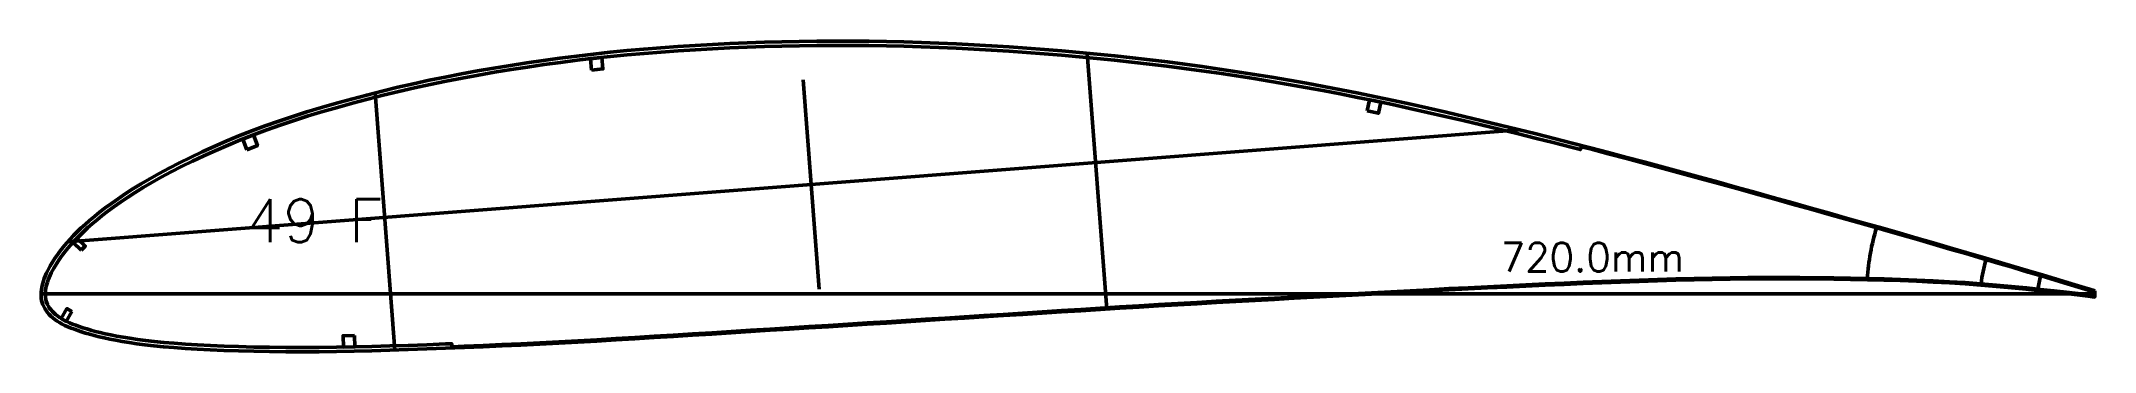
# Model space of a CAD drawing. Header units: metres. Extents: x -405 to 675, y -15418 to 133.
# Drawn here: x -270 to 450, y -9620 to -9511 of the extents above; entities that cross this region are included whole.
import ezdxf
from ezdxf.enums import TextEntityAlignment as Align

# ---------------------------------------------------------------- set-up
doc = ezdxf.new("R2010")
doc.units = ezdxf.units.M
for name, color, linetype, lineweight in [('FoilLayer', 7, 'Continuous', 50), ('RefFoilLayer', 7, 'Continuous', 50), ('StringerLayer', 7, 'Continuous', 50), ('SubLayer', 7, 'Continuous', 50), ('TextLayer', 7, 'Continuous', 50)]:
    doc.layers.add(name, color=color, linetype=linetype, lineweight=lineweight)
doc.styles.add('MSゴシック', font='romans')

msp = doc.modelspace()

# ---------------------------------------------------------------- texts
at = {"layer": 'TextLayer', "style": 'MSゴシック'}
msp.add_text('49 F', height=15, dxfattribs=at).set_placement((-198, -9581.83))
msp.add_text('720.0mm', height=10, dxfattribs=at).set_placement((306, -9595.13), align=Align.BOTTOM_RIGHT)

# ---------------------------------------------------------------- linework, layer by layer
at = {"layer": 'FoilLayer'}
msp.add_lwpolyline([(449.86, -9599.35), (447.66, -9598.64), (444.12, -9597.58), (440.29, -9596.39), (436.11, -9595.12), (431.55, -9593.77), (426.64, -9592.32), (421.45, -9590.78), (416.02, -9589.17), (410.43, -9587.52), (404.79, -9585.87), (399.1, -9584.25), (393.33, -9582.56), (387.5, -9580.85), (381.56, -9579.15), (375.54, -9577.43), (369.41, -9575.71), (363.16, -9573.95), (356.81, -9572.16), (350.39, -9570.36), (343.93, -9568.55), (337.45, -9566.74), (330.96, -9564.92), (324.47, -9563.12), (317.99, -9561.33), (311.52, -9559.55), (305.05, -9557.78), (298.61, -9556.03), (292.2, -9554.3), (285.8, -9552.59), (279.41, -9550.91), (273.04, -9549.24), (269.89, -9548.43), (269.62, -9549.44), (266.43, -9548.62), (260.09, -9547), (253.76, -9545.41), (247.44, -9543.85), (241.13, -9542.32), (234.81, -9540.8), (228.51, -9539.31), (222.26, -9537.84), (216.05, -9536.42), (209.89, -9535.04), (203.75, -9533.71), (197.64, -9532.42), (191.54, -9531.17), (185.45, -9529.97), (179.38, -9528.8), (173.31, -9527.68), (167.25, -9526.61), (161.19, -9525.58), (155.12, -9524.59), (149.05, -9523.65), (142.96, -9522.74), (136.86, -9521.88), (130.76, -9521.06), (124.66, -9520.27), (118.54, -9519.53), (112.42, -9518.83), (106.27, -9518.17), (100.11, -9517.55), (93.94, -9516.96), (87.77, -9516.41), (81.6, -9515.9), (75.43, -9515.42), (69.27, -9514.99), (63.12, -9514.6), (56.98, -9514.24), (50.84, -9513.94), (44.71, -9513.67), (38.58, -9513.45), (32.46, -9513.27), (26.35, -9513.13), (20.24, -9513.04), (14.13, -9512.99), (8.03, -9512.98), (1.92, -9513.02), (-4.18, -9513.1), (-10.28, -9513.23), (-16.37, -9513.39), (-22.45, -9513.61), (-28.52, -9513.86), (-34.57, -9514.16), (-40.62, -9514.5), (-46.64, -9514.89), (-52.63, -9515.32), (-58.59, -9515.79), (-64.5, -9516.3), (-70.37, -9516.87), (-76.22, -9517.5), (-82.06, -9518.19), (-87.88, -9518.93), (-93.69, -9519.71), (-99.48, -9520.55), (-105.25, -9521.44), (-110.99, -9522.39), (-116.7, -9523.38), (-122.37, -9524.42), (-128, -9525.52), (-133.59, -9526.66), (-139.13, -9527.86), (-144.62, -9529.11), (-150.06, -9530.42), (-155.45, -9531.79), (-160.8, -9533.2), (-166.08, -9534.66), (-171.25, -9536.15), (-176.32, -9537.68), (-181.28, -9539.26), (-186.13, -9540.89), (-190.87, -9542.57), (-195.52, -9544.3), (-200.05, -9546.07), (-204.47, -9547.89), (-208.75, -9549.73), (-212.9, -9551.61), (-216.9, -9553.5), (-220.74, -9555.39), (-224.4, -9557.27), (-227.86, -9559.13), (-231.12, -9560.95), (-234.17, -9562.75), (-237.03, -9564.5), (-239.69, -9566.22), (-242.17, -9567.89), (-244.47, -9569.5), (-246.59, -9571.06), (-248.56, -9572.56), (-250.37, -9574.01), (-252.04, -9575.41), (-253.58, -9576.77), (-255, -9578.08), (-256.31, -9579.35), (-257.52, -9580.58), (-258.65, -9581.76), (-259.68, -9582.9), (-260.63, -9584.01), (-261.51, -9585.08), (-262.32, -9586.12), (-263.07, -9587.13), (-263.76, -9588.12), (-264.39, -9589.07), (-264.97, -9589.99), (-265.5, -9590.91), (-266, -9591.79), (-266.44, -9592.62), (-266.82, -9593.44), (-267.17, -9594.27), (-267.49, -9595.08), (-267.76, -9595.83), (-267.98, -9596.55), (-268.16, -9597.28), (-268.3, -9598), (-268.4, -9598.7), (-268.47, -9599.37), (-268.5, -9600.04), (-268.49, -9600.65), (-268.45, -9601.26), (-268.36, -9601.87), (-268.2, -9602.49), (-268, -9603.1), (-267.73, -9603.71), (-267.42, -9604.32), (-267.05, -9604.91), (-266.61, -9605.48), (-266.11, -9606.05), (-265.55, -9606.61), (-264.94, -9607.16), (-264.27, -9607.69), (-263.54, -9608.2), (-262.76, -9608.7), (-261.91, -9609.17), (-261, -9609.64), (-260.01, -9610.09), (-258.96, -9610.53), (-257.83, -9610.96), (-256.63, -9611.39), (-255.35, -9611.82), (-253.99, -9612.25), (-252.53, -9612.67), (-250.99, -9613.09), (-249.32, -9613.5), (-247.53, -9613.91), (-245.6, -9614.31), (-243.52, -9614.71), (-241.28, -9615.11), (-238.85, -9615.51), (-236.23, -9615.9), (-233.4, -9616.27), (-230.32, -9616.62), (-226.97, -9616.95), (-223.33, -9617.26), (-219.39, -9617.56), (-215.17, -9617.83), (-210.65, -9618.07), (-205.86, -9618.27), (-200.78, -9618.43), (-195.44, -9618.56), (-189.9, -9618.66), (-184.2, -9618.73), (-178.38, -9618.76), (-172.48, -9618.74), (-166.47, -9618.66), (-160.33, -9618.54), (-154.08, -9618.38), (-147.74, -9618.2), (-141.32, -9617.98), (-134.82, -9617.75), (-128.26, -9617.5), (-126.06, -9617.41), (-126.02, -9618.46), (-121.63, -9618.29), (-115.03, -9618.02), (-108.44, -9617.72), (-101.83, -9617.41), (-95.19, -9617.07), (-88.52, -9616.73), (-81.84, -9616.37), (-75.17, -9616.01), (-68.5, -9615.63), (-61.82, -9615.23), (-55.12, -9614.82), (-48.38, -9614.39), (-41.63, -9613.97), (-34.86, -9613.56), (-28.08, -9613.14), (-21.29, -9612.71), (-14.48, -9612.28), (-7.67, -9611.84), (-0.85, -9611.41), (5.97, -9610.99), (12.78, -9610.57), (19.59, -9610.14), (26.4, -9609.71), (33.22, -9609.27), (40.03, -9608.84), (46.85, -9608.41), (53.67, -9607.98), (60.48, -9607.56), (67.29, -9607.13), (74.11, -9606.69), (80.92, -9606.25), (87.73, -9605.82), (94.52, -9605.39), (101.32, -9604.96), (108.11, -9604.55), (114.9, -9604.13), (121.68, -9603.73), (128.45, -9603.33), (135.22, -9602.94), (141.99, -9602.56), (148.78, -9602.18), (155.58, -9601.81), (162.39, -9601.44), (169.19, -9601.06), (176, -9600.68), (182.8, -9600.31), (189.6, -9599.94), (196.4, -9599.58), (203.2, -9599.22), (209.99, -9598.85), (216.77, -9598.49), (223.53, -9598.13), (230.28, -9597.79), (237.03, -9597.45), (243.79, -9597.13), (250.54, -9596.8), (257.26, -9596.48), (263.93, -9596.17), (270.55, -9595.88), (277.15, -9595.61), (283.72, -9595.36), (290.23, -9595.12), (296.67, -9594.91), (303.07, -9594.74), (309.47, -9594.61), (315.84, -9594.49), (322.15, -9594.36), (328.35, -9594.25), (334.43, -9594.21), (340.49, -9594.24), (346.55, -9594.27), (352.55, -9594.29), (358.47, -9594.35), (364.37, -9594.48), (370.25, -9594.62), (376.07, -9594.72), (381.81, -9594.87), (387.52, -9595.11), (393.27, -9595.4), (398.99, -9595.7), (404.57, -9596.01), (410.04, -9596.43), (415.48, -9596.91), (420.82, -9597.41), (425.98, -9597.9), (430.9, -9598.41), (435.55, -9598.92), (439.91, -9599.41), (443.96, -9599.88), (447.7, -9600.33), (450.01, -9600.63)], close=True, dxfattribs=at)
at = {"layer": 'RefFoilLayer'}
msp.add_lwpolyline([(450, -9598.92), (447.79, -9598.21), (444.26, -9597.15), (440.42, -9595.96), (436.24, -9594.69), (431.68, -9593.34), (426.77, -9591.89), (421.58, -9590.35), (416.14, -9588.74), (410.55, -9587.09), (404.91, -9585.44), (399.23, -9583.82), (393.46, -9582.13), (387.62, -9580.42), (381.69, -9578.72), (375.66, -9577), (369.53, -9575.28), (363.28, -9573.52), (356.93, -9571.73), (350.52, -9569.93), (344.05, -9568.12), (337.57, -9566.3), (331.08, -9564.49), (324.59, -9562.69), (318.11, -9560.9), (311.63, -9559.11), (305.17, -9557.35), (298.73, -9555.59), (292.32, -9553.86), (285.92, -9552.16), (279.53, -9550.47), (273.15, -9548.8), (266.8, -9547.16), (260.46, -9545.55), (254.12, -9543.96), (247.8, -9542.39), (241.48, -9540.86), (235.16, -9539.34), (228.86, -9537.85), (222.6, -9536.38), (216.38, -9534.96), (210.21, -9533.57), (204.06, -9532.24), (197.94, -9530.95), (191.83, -9529.7), (185.74, -9528.49), (179.65, -9527.33), (173.57, -9526.21), (167.5, -9525.13), (161.43, -9524.1), (155.35, -9523.11), (149.27, -9522.17), (143.17, -9521.26), (137.07, -9520.39), (130.95, -9519.57), (124.84, -9518.78), (118.72, -9518.04), (112.58, -9517.34), (106.42, -9516.68), (100.25, -9516.05), (94.07, -9515.46), (87.89, -9514.91), (81.71, -9514.4), (75.54, -9513.93), (69.37, -9513.49), (63.21, -9513.1), (57.05, -9512.75), (50.9, -9512.44), (44.76, -9512.17), (38.63, -9511.95), (32.5, -9511.77), (26.37, -9511.63), (20.25, -9511.54), (14.13, -9511.49), (8.02, -9511.48), (1.9, -9511.52), (-4.21, -9511.6), (-10.32, -9511.73), (-16.42, -9511.9), (-22.51, -9512.11), (-28.59, -9512.36), (-34.66, -9512.66), (-40.71, -9513.01), (-46.75, -9513.39), (-52.75, -9513.82), (-58.72, -9514.29), (-64.64, -9514.81), (-70.53, -9515.38), (-76.39, -9516.01), (-82.24, -9516.7), (-88.09, -9517.44), (-93.91, -9518.23), (-99.71, -9519.07), (-105.49, -9519.96), (-111.25, -9520.91), (-116.97, -9521.9), (-122.66, -9522.95), (-128.3, -9524.05), (-133.91, -9525.2), (-139.46, -9526.4), (-144.97, -9527.65), (-150.42, -9528.96), (-155.83, -9530.34), (-161.2, -9531.76), (-166.49, -9533.22), (-171.69, -9534.71), (-176.78, -9536.25), (-181.75, -9537.83), (-186.63, -9539.47), (-191.4, -9541.16), (-196.06, -9542.9), (-200.62, -9544.69), (-205.06, -9546.51), (-209.37, -9548.37), (-213.54, -9550.25), (-217.57, -9552.16), (-221.43, -9554.06), (-225.11, -9555.95), (-228.59, -9557.82), (-231.88, -9559.66), (-234.96, -9561.47), (-237.84, -9563.24), (-240.53, -9564.97), (-243.03, -9566.66), (-245.35, -9568.29), (-247.5, -9569.87), (-249.5, -9571.39), (-251.33, -9572.86), (-253.03, -9574.28), (-254.59, -9575.66), (-256.04, -9577), (-257.38, -9578.29), (-258.61, -9579.54), (-259.76, -9580.75), (-260.82, -9581.92), (-261.79, -9583.06), (-262.7, -9584.16), (-263.53, -9585.23), (-264.3, -9586.27), (-265.01, -9587.29), (-265.67, -9588.27), (-266.27, -9589.24), (-266.81, -9590.18), (-267.32, -9591.09), (-267.79, -9591.98), (-268.21, -9592.86), (-268.57, -9593.72), (-268.9, -9594.57), (-269.19, -9595.39), (-269.44, -9596.2), (-269.63, -9597), (-269.78, -9597.78), (-269.89, -9598.55), (-269.97, -9599.31), (-270, -9600.04), (-269.99, -9600.77), (-269.93, -9601.51), (-269.81, -9602.24), (-269.62, -9602.98), (-269.37, -9603.7), (-269.06, -9604.42), (-268.68, -9605.12), (-268.24, -9605.81), (-267.74, -9606.48), (-267.17, -9607.12), (-266.54, -9607.74), (-265.86, -9608.34), (-265.13, -9608.91), (-264.34, -9609.47), (-263.49, -9610), (-262.59, -9610.51), (-261.62, -9611), (-260.59, -9611.47), (-259.5, -9611.93), (-258.34, -9612.37), (-257.1, -9612.81), (-255.8, -9613.25), (-254.41, -9613.69), (-252.93, -9614.12), (-251.35, -9614.55), (-249.65, -9614.97), (-247.84, -9615.37), (-245.89, -9615.78), (-243.79, -9616.18), (-241.52, -9616.59), (-239.07, -9616.99), (-236.43, -9617.39), (-233.57, -9617.76), (-230.46, -9618.12), (-227.09, -9618.44), (-223.44, -9618.76), (-219.49, -9619.05), (-215.25, -9619.33), (-210.72, -9619.57), (-205.9, -9619.77), (-200.81, -9619.93), (-195.47, -9620.06), (-189.91, -9620.16), (-184.2, -9620.23), (-178.38, -9620.26), (-172.46, -9620.24), (-166.44, -9620.16), (-160.29, -9620.03), (-154.04, -9619.88), (-147.69, -9619.7), (-141.27, -9619.48), (-134.77, -9619.25), (-128.2, -9619), (-121.61, -9618.74), (-115.01, -9618.46), (-108.41, -9618.17), (-101.81, -9617.86), (-95.17, -9617.52), (-88.5, -9617.18), (-81.82, -9616.82), (-75.14, -9616.46), (-68.47, -9616.08), (-61.8, -9615.68), (-55.09, -9615.27), (-48.35, -9614.84), (-41.6, -9614.42), (-34.83, -9614.01), (-28.05, -9613.59), (-21.26, -9613.16), (-14.45, -9612.72), (-7.64, -9612.29), (-0.82, -9611.86), (5.99, -9611.44), (12.81, -9611.02), (19.62, -9610.59), (26.43, -9610.16), (33.25, -9609.72), (40.06, -9609.29), (46.88, -9608.86), (53.7, -9608.43), (60.51, -9608.01), (67.32, -9607.58), (74.14, -9607.14), (80.95, -9606.7), (87.75, -9606.27), (94.55, -9605.84), (101.34, -9605.41), (108.13, -9605), (114.92, -9604.58), (121.71, -9604.18), (128.48, -9603.78), (135.25, -9603.39), (142.02, -9603.01), (148.81, -9602.63), (155.61, -9602.26), (162.41, -9601.89), (169.22, -9601.51), (176.02, -9601.13), (182.82, -9600.76), (189.62, -9600.39), (196.42, -9600.03), (203.22, -9599.66), (210.01, -9599.3), (216.79, -9598.93), (223.55, -9598.58), (230.3, -9598.24), (237.05, -9597.9), (243.81, -9597.58), (250.56, -9597.25), (257.28, -9596.93), (263.95, -9596.62), (270.57, -9596.33), (277.17, -9596.06), (283.74, -9595.81), (290.24, -9595.57), (296.68, -9595.36), (303.08, -9595.19), (309.48, -9595.06), (315.85, -9594.94), (322.16, -9594.81), (328.36, -9594.7), (334.43, -9594.66), (340.49, -9594.69), (346.55, -9594.72), (352.55, -9594.74), (358.46, -9594.8), (364.36, -9594.93), (370.24, -9595.07), (376.06, -9595.17), (381.79, -9595.31), (387.5, -9595.56), (393.25, -9595.85), (398.97, -9596.15), (404.54, -9596.46), (410, -9596.88), (415.44, -9597.36), (420.78, -9597.86), (425.94, -9598.35), (430.85, -9598.85), (435.5, -9599.37), (439.86, -9599.85), (443.91, -9600.32), (447.64, -9600.78), (449.95, -9601.08)], close=True, dxfattribs=at)
at = {"layer": 'StringerLayer'}
for points in [[(-77, -9521.61), (-73.02, -9521.18), (-73.45, -9517.21), (-77.43, -9517.63), (-77, -9521.61)], [(194.91, -9535.93), (198.82, -9536.75), (199.65, -9532.84), (195.73, -9532.01), (194.91, -9535.93)], [(-197.86, -9549.51), (-194.13, -9548.05), (-195.59, -9544.33), (-199.32, -9545.79), (-197.86, -9549.51)], [(-255.89, -9584.67), (-254.52, -9583.22), (-257.42, -9580.47), (-258.8, -9581.92), (-255.89, -9584.67)], [(-259.23, -9606.09), (-260.97, -9605.11), (-262.94, -9608.59), (-261.19, -9609.58), (-259.23, -9606.09)], [(-160.11, -9614.53), (-164.11, -9614.61), (-164.03, -9618.61), (-160.03, -9618.53), (-160.11, -9614.53)]]:
    msp.add_lwpolyline(points, dxfattribs=at)
at = {"layer": 'SubLayer'}
for p, q in [((96.76, -9515.72), (103.65, -9605.27)), ((-2.82, -9525.03), (2.82, -9598.33)), ((-152.91, -9529.6), (-145.98, -9619.64)), ((248.47, -9542.56), (-260.65, -9581.74)), ((-36.42, -9564.48), (36.42, -9558.88)), ((-270, -9600), (450, -9600))]:
    msp.add_line(p, q, dxfattribs=at)
for radius, start, end in [(80, 163.17148, 176.14108), (40, 162.4543, 174.8937), (20, 161.41232, 175.18766)]:
    msp.add_arc((450, -9600), radius, start, end, dxfattribs=at)

msp.set_redraw_order([(e.dxf.handle, doc.entitydb.next_handle()) for e in msp.query("TEXT MTEXT ATTDEF DIMENSION ARC_DIMENSION")])  # texts and dimensions are drawn at this point

doc.saveas('drawing.dxf')
